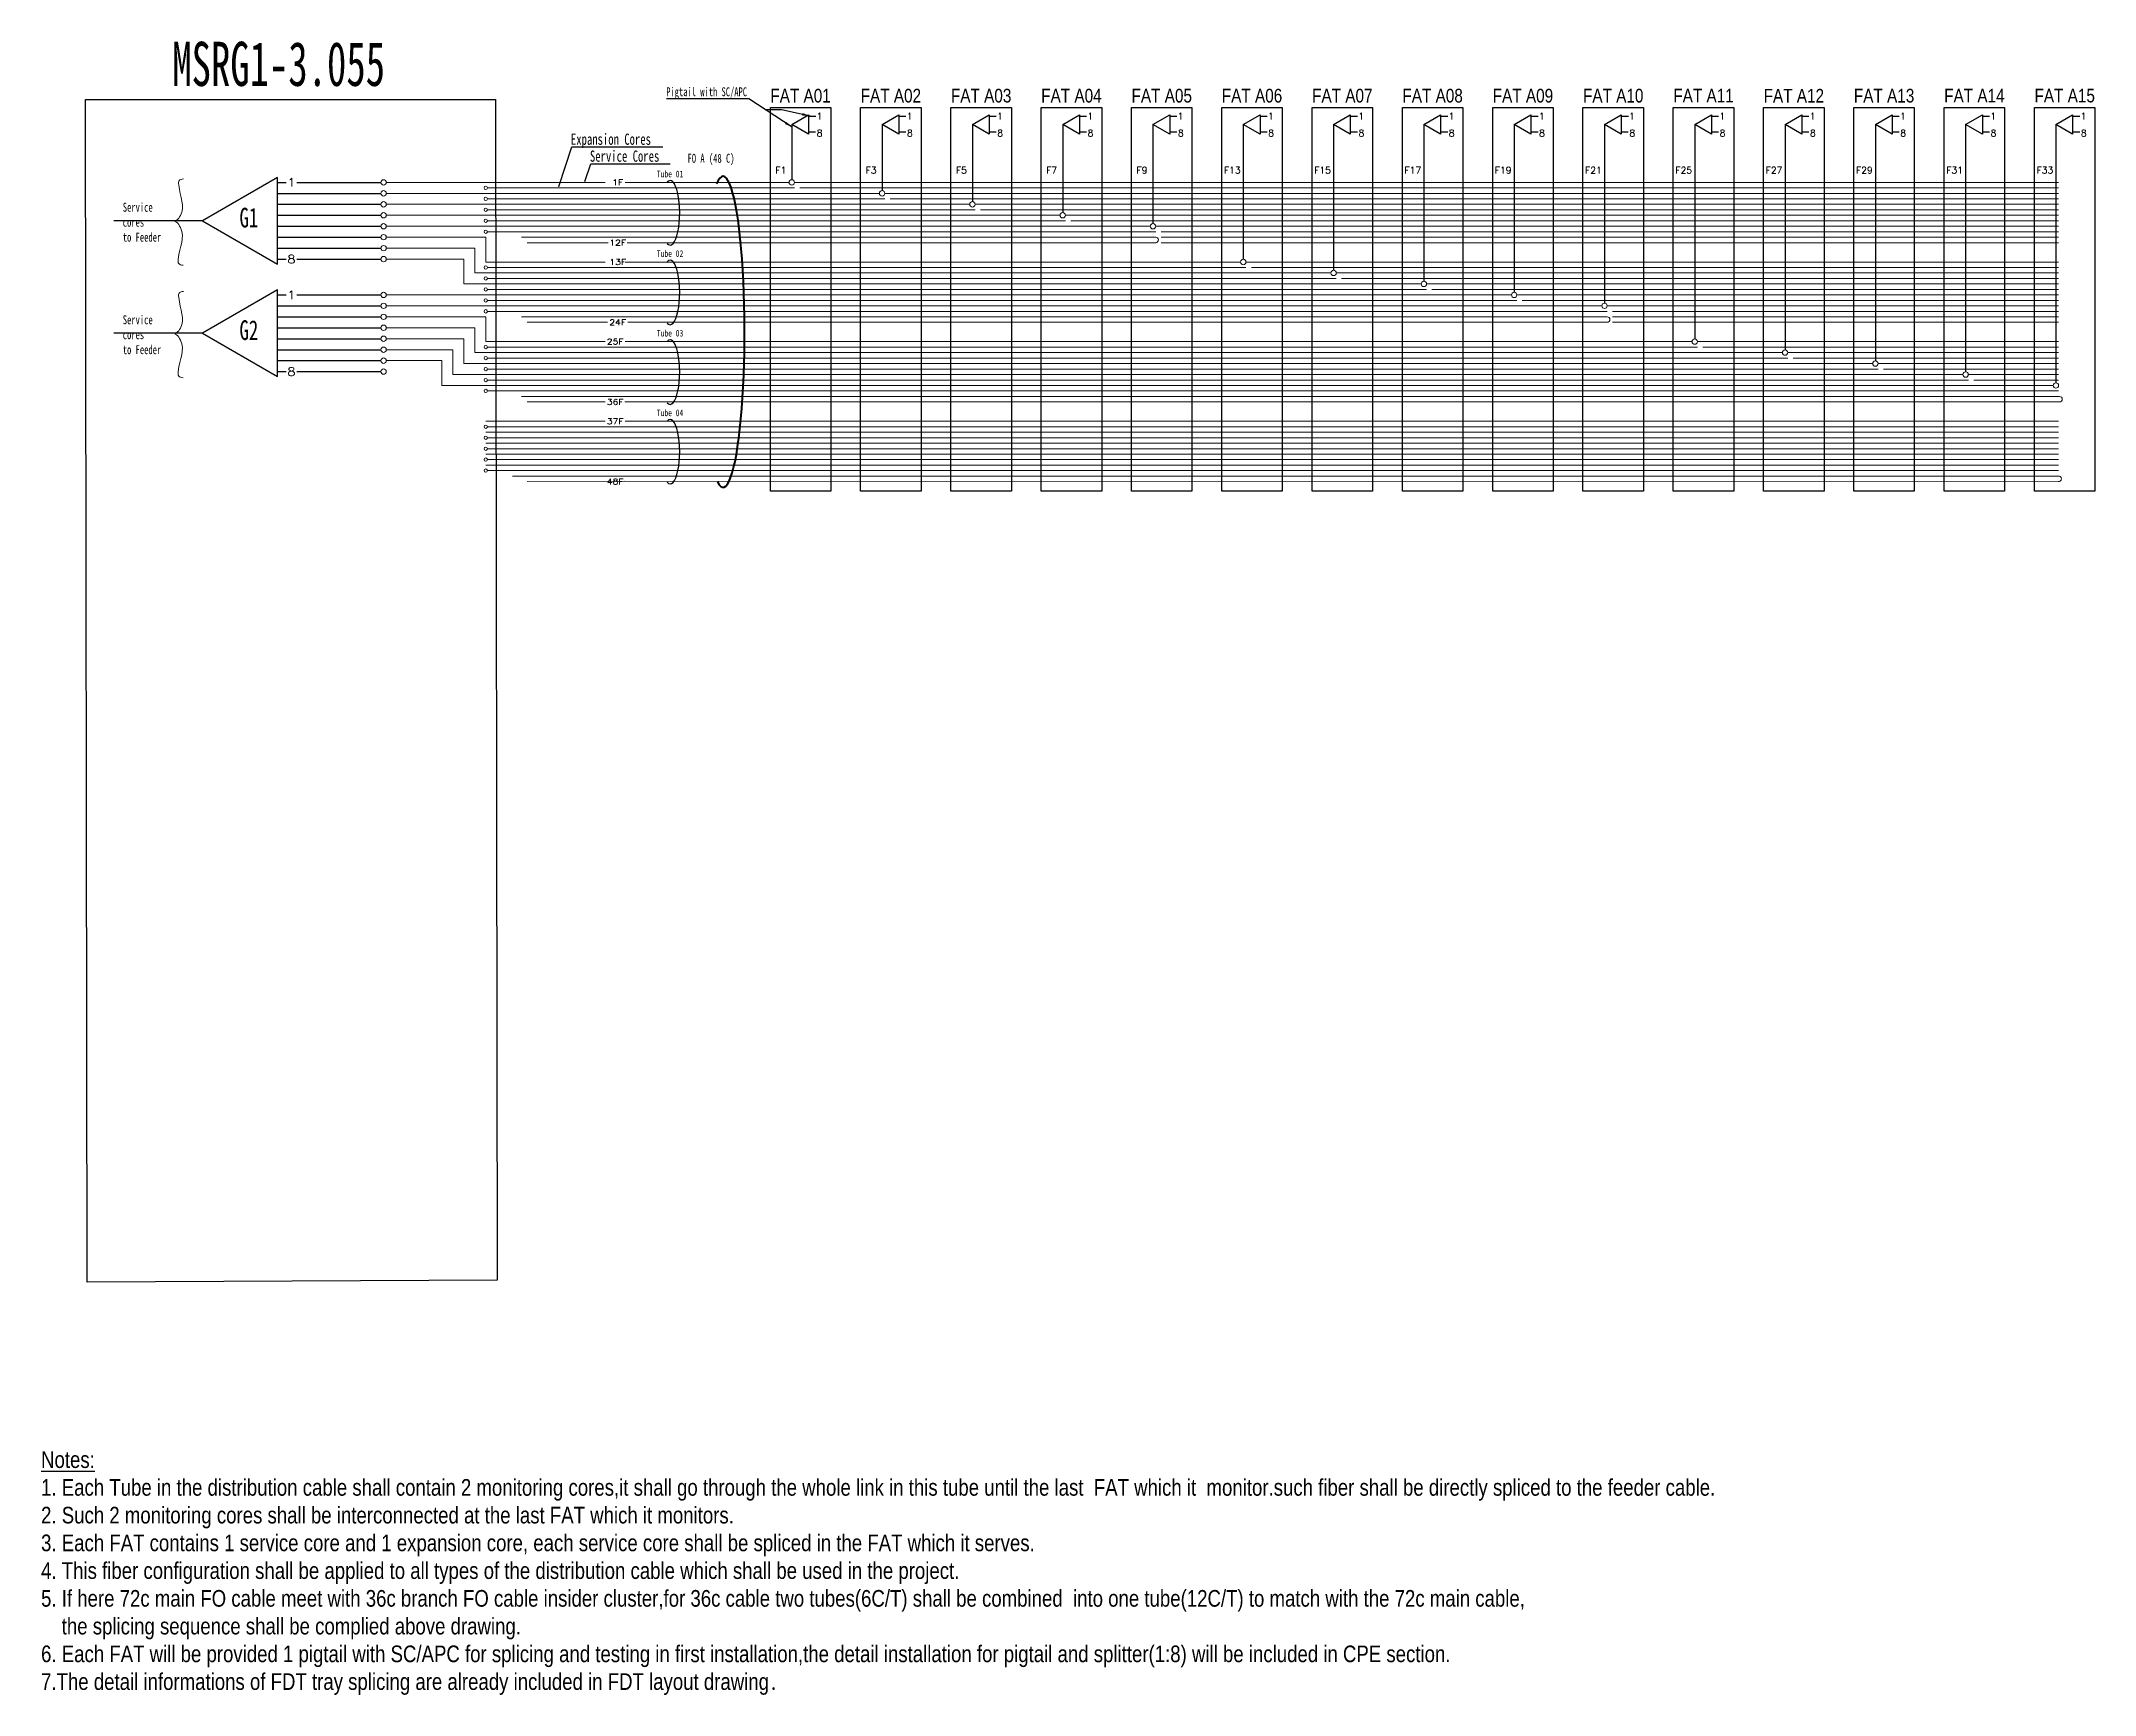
# Model space of a CAD drawing. Header units: metres. Extents: x 13896388 to 13903255, y 143653 to 146177.
# Drawn here: x 13901534 to 13902193, y 144903 to 145433 of the extents above; entities that cross this region are included whole.
import ezdxf
from ezdxf import colors
from ezdxf.entities.mleader import LeaderData, LeaderLine
from ezdxf.enums import TextEntityAlignment as Align
from ezdxf.math import Vec2, Vec3

# ---------------------------------------------------------------- set-up
doc = ezdxf.new("R2010")
doc.units = ezdxf.units.M
doc.linetypes.add('PHANTOM2', pattern=[1.25, 0.625, -0.125, 0.125, -0.125, 0.125, -0.125])
for name, color, linetype, lineweight in [('Expansion Core', 8, 'Continuous', 5), ('Expansion Cores', 7, 'Continuous', 13), ('FAT AREA', 134, 'PHANTOM2', 25), ('Service Core', 7, 'Continuous', 13)]:
    doc.layers.add(name, color=color, linetype=linetype, lineweight=lineweight)
for name, color, linetype in [('FAT CODE', 7, 'Continuous'), ('FAT SP', 7, 'Continuous'), ('FDT SP', 7, 'Continuous'), ('lcp1_f1', 50, 'Continuous'), ('moniter core', 6, 'Continuous'), ('napf1-f15', 20, 'Continuous'), ('Regular LCP ID', 7, 'Continuous')]:
    doc.layers.add(name, color=color, linetype=linetype)
doc.layers.add('FO 48 CORE', color=7, linetype='Continuous', lineweight=50, true_color=0x8000a0)
doc.styles.add('FS', font='SimSun.ttf', dxfattribs={"width": 0.7})
doc.styles.add('Mark', font='arial.ttf', dxfattribs={"width": 0.8, "height": 2.5})
doc.styles.add('ROMANS', font='romans.shx', dxfattribs={"width": 1.2})
doc.styles.get("Standard").update_dxf_attribs({"font": 'arial.ttf'})
doc.dimstyles.new('DIN', dxfattribs={"dimtxt": 2.5, "dimasz": 2.5, "dimexe": 1.25, "dimexo": 0.625, "dimtad": 1, "dimtih": 1, "dimdec": 4, "dimdsep": 46, "dimlunit": 6, "dimtxsty": 'Standard', "dimcen": 2.5, "dimadec": 0, "dimazin": 0, "dimtfac": 1, "dimtdec": 4, "dimtmove": 0, "dimatfit": 3, "dimfxl": 1, "dimtvp": 1, "dimtolj": 1, "dimtzin": 0, "dimarcsym": 0})
doc.dimstyles.new('ISO-25', dxfattribs={"dimtxt": 2.5, "dimasz": 2.5, "dimexe": 1.25, "dimexo": 0.625, "dimtad": 1, "dimtxsty": 'Standard', "dimcen": 2.5, "dimadec": 0, "dimazin": 0, "dimtfac": 1, "dimtmove": 0, "dimatfit": 3, "dimfxl": 1, "dimarcsym": 0})

msp = doc.modelspace()

# ---------------------------------------------------------------- texts
at = {"color": 1, "lineweight": 5, "style": 'FS', "width": 0.7}
msp.add_text('Pigtail with SC/APC', height=2.8628, dxfattribs=at).set_placement((13901734.53, 145415.32))
at = {"color": 40, "ltscale": 10, "style": 'FS', "width": 0.7}
msp.add_text('Tube 02', height=2.116, dxfattribs=at).set_placement((13901735.76, 145363.79), align=Align.CENTER)
at = {"color": 3, "ltscale": 10, "style": 'FS', "width": 0.7}
msp.add_text('Tube 03', height=2.116, dxfattribs=at).set_placement((13901735.76, 145338.26), align=Align.CENTER)
at = {"color": 32, "ltscale": 10, "style": 'FS', "width": 0.7}
msp.add_text('Tube 04', height=2.116, dxfattribs=at).set_placement((13901735.76, 145312.72), align=Align.CENTER)
at = {"layer": 'Expansion Cores', "color": 1, "lineweight": 5, "style": 'FS', "width": 0.7}
msp.add_text('Expansion Cores', height=3.5926, dxfattribs=at).set_placement((13901703.97, 145399.74))
at = {"layer": 'FAT AREA', "color": 5, "linetype": 'ByBlock', "style": 'FS', "width": 0.7}
msp.add_text('Tube 01', height=2.116, dxfattribs=at).set_placement((13901735.76, 145389.33), align=Align.CENTER)
at = {"layer": 'FAT CODE', "color": 1, "lineweight": 30, "style": 'Mark', "width": 0.8}
for s, p in [('FAT A01', (13901777.59, 145415.5)), ('FAT A02', (13901806.54, 145415.5)), ('FAT A03', (13901835.48, 145415.5)), ('FAT A04', (13901864.43, 145415.5)), ('FAT A05', (13901893.38, 145415.5)), ('FAT A06', (13901922.32, 145415.5)), ('FAT A07', (13901951.27, 145415.5)), ('FAT A08', (13901980.22, 145415.5)), ('FAT A09', (13902009.17, 145415.5)), ('FAT A10', (13902038.11, 145415.5)), ('FAT A11', (13902067.06, 145415.5)), ('FAT A12', (13902096.01, 145415.5)), ('FAT A13', (13902124.95, 145415.5)), ('FAT A14', (13902153.9, 145415.5)), ('FAT A15', (13902182.85, 145415.5))]:
    msp.add_text(s, height=4.394, dxfattribs=at).set_placement(p, align=Align.MIDDLE)
at = {"layer": 'FAT SP', "style": 'ROMANS'}
for s, p in [('1', (13901782.7, 145407.84)), ('1', (13901811.64, 145407.84)), ('1', (13901840.59, 145407.84)), ('1', (13901869.54, 145407.84)), ('1', (13901898.48, 145407.84)), ('1', (13901927.43, 145407.84)), ('1', (13901956.38, 145407.84)), ('1', (13901985.32, 145407.84)), ('1', (13902014.27, 145407.84)), ('1', (13902043.22, 145407.84)), ('1', (13902072.16, 145407.84)), ('1', (13902101.11, 145407.84)), ('1', (13902130.06, 145407.84)), ('1', (13902159.01, 145407.84)), ('1', (13902187.95, 145407.84)), ('8', (13901782.77, 145402.42)), ('8', (13901811.72, 145402.42)), ('8', (13901840.67, 145402.42)), ('8', (13901869.62, 145402.42)), ('8', (13901898.56, 145402.42)), ('8', (13901927.51, 145402.42)), ('8', (13901956.46, 145402.42)), ('8', (13901985.4, 145402.42)), ('8', (13902014.35, 145402.42)), ('8', (13902043.3, 145402.42)), ('8', (13902072.24, 145402.42)), ('8', (13902101.19, 145402.42)), ('8', (13902130.14, 145402.42)), ('8', (13902159.08, 145402.42)), ('8', (13902188.03, 145402.42))]:
    msp.add_text(s, height=2.16, dxfattribs=at).set_placement(p)
at = {"layer": 'FDT SP', "linetype": 'Continuous', "style": 'ROMANS', "width": 1.2}
for s, p in [('1', (13901614.38, 145387.68)), ('8', (13901614.38, 145363.08)), ('1', (13901614.38, 145351.6)), ('8', (13901614.38, 145327))]:
    msp.add_text(s, height=2.64, dxfattribs=at).set_placement(p, align=Align.MIDDLE)
at = {"layer": 'FDT SP', "color": 7, "linetype": 'Continuous', "style": 'FS', "width": 0.7}
for s, p in [('G1', (13901600.73, 145373.22)), ('G2', (13901600.73, 145337.14))]:
    msp.add_text(s, height=6.323, dxfattribs=at).set_placement(p, align=Align.CENTER)
at = {"layer": 'FO 48 CORE', "linetype": 'Continuous', "style": 'FS', "width": 0.7}
msp.add_text('FO A (48 C)', height=2.8741, dxfattribs=at).set_placement((13901748.89, 145393.97), align=Align.CENTER)
at = {"layer": 'moniter core', "color": 6, "lineweight": 5, "style": 'ROMANS', "width": 1.2}
for s, p in [('12F', (13901718.97, 145368.35)), ('24F', (13901718.97, 145342.81)), ('36F', (13901718.16, 145317.27)), ('48F', (13901718.16, 145291.74))]:
    msp.add_text(s, height=1.796, dxfattribs=at).set_placement(p, align=Align.MIDDLE)
at = {"layer": 'Regular LCP ID', "insert": (13901534.11, 144980.74), "char_height": 5.33714, "width": 541.8556, "attachment_point": 1, "style": 'Mark'}
msp.add_mtext('{\\LNotes:}  \\P\\pxi-1,l1;1. Each Tube in the distribution cable shall contain 2 monitoring cores,it shall go through the whole link in this tube until the last  FAT which it  monitor.such fiber shall be directly spliced to the feeder cable. \\P2. Such 2 monitoring cores shall be interconnected at the last FAT which it monitors.  \\P3. Each FAT contains 1 service core and 1 expansion core, each service core shall be spliced in the FAT which it serves. \\P4. This fiber configuration shall be applied to all types of the distribution cable which shall be used in the project. \\P5. If here 72c main FO cable meet with 36c branch FO cable insider cluster,for 36c cable two tubes(6C/T) shall be combined  into one tube(12C/T) to match with the 72c main cable,\\P    the splicing sequence shall be complied above drawing.\\P6. Each FAT will be provided 1 pigtail with SC/APC for splicing and testing in first installation,the detail installation for pigtail and splitter(1:8) will be included in CPE section.\\P7.The detail informations of FDT tray splicing are already included in FDT layout drawing{\\fSimSun|b0|i0|c134|p2;.} ', dxfattribs=at)
at = {"layer": 'Service Core', "linetype": 'Continuous'}
for s, height, style, width, p in [('MSRG1-3.055', 14.1621, 'FS', 0.6435, (13901610.28, 145425.69)), ('1F', 1.796, 'ROMANS', 1.2, (13901718.97, 145387.68)), ('13F', 1.796, 'ROMANS', 1.2, (13901718.97, 145362.15)), ('25F', 1.796, 'ROMANS', 1.2, (13901718.16, 145336.61)), ('37F', 1.796, 'ROMANS', 1.2, (13901718.16, 145311.07))]:
    msp.add_text(s, height=height, dxfattribs=dict(at, style=style, width=width)).set_placement(p, align=Align.MIDDLE)
at = {"layer": 'Service Core', "color": 1, "style": 'FS', "width": 0.7}
msp.add_text('Service Cores', height=3.5926, dxfattribs=at).set_placement((13901710.07, 145394.31))
at = {"layer": 'Service Core', "style": 'ROMANS'}
for s, p in [('F1', (13901771.25, 145390.51)), ('F3', (13901800.2, 145390.51)), ('F5', (13901829.15, 145390.51)), ('F7', (13901858.09, 145390.51)), ('F9', (13901887.04, 145390.51)), ('F13', (13901915.99, 145390.51)), ('F15', (13901944.93, 145390.51)), ('F17', (13901973.88, 145390.51)), ('F19', (13902002.83, 145390.51)), ('F21', (13902031.77, 145390.51)), ('F25', (13902060.72, 145390.51)), ('F27', (13902089.67, 145390.51)), ('F29', (13902118.62, 145390.51)), ('F31', (13902147.56, 145390.51)), ('F33', (13902176.51, 145390.51))]:
    msp.add_text(s, height=2.156, dxfattribs=at).set_placement(p, align=Align.CENTER)
at = {"layer": 'Service Core', "char_height": 2.8741, "width": 25.5147, "attachment_point": 1, "style": 'FS'}
for insert in [(13901560.31, 145381.14), (13901560.31, 145345.06)]:
    msp.add_mtext('{\\fSimSun|b0|i0|c134|p2;Service}\\P{\\fSimSun|b0|i0|c134|p2;cores\\Pto Feeder}', dxfattribs=dict(at, insert=insert))

# ---------------------------------------------------------------- linework, layer by layer
at = {"color": 40, "ltscale": 10}
msp.add_ellipse((13901735.79, 145352.39), major_axis=(0, 10.35), ratio=0.295907, start_param=2.820307, end_param=6.61807, dxfattribs=at)
at = {"color": 3, "ltscale": 10}
msp.add_ellipse((13901735.79, 145326.85), major_axis=(0, 10.35), ratio=0.295907, start_param=2.820307, end_param=6.61807, dxfattribs=at)
at = {"color": 32, "ltscale": 10}
msp.add_ellipse((13901735.79, 145301.32), major_axis=(0, 10.35), ratio=0.295907, start_param=2.820307, end_param=6.61807, dxfattribs=at)
at = {"color": 1, "lineweight": 5}
for points in [[(13901579.8, 145388.8), (13901579.23, 145388.7), (13901578.11, 145388.52), (13901578.5, 145383.18), (13901580.68, 145379.63), (13901577.97, 145375.71), (13901577.17, 145375.28), (13901577, 145375.19), (13901577.17, 145375.1), (13901577.97, 145374.68), (13901580.69, 145370.27), (13901578.34, 145367), (13901577.95, 145361.36), (13901579.07, 145361.19), (13901579.64, 145361.1)], [(13901579.8, 145352.71), (13901579.23, 145352.62), (13901578.11, 145352.44), (13901578.5, 145347.1), (13901580.68, 145343.55), (13901577.97, 145339.62), (13901577.17, 145339.2), (13901577, 145339.11), (13901577.17, 145339.02), (13901577.97, 145338.6), (13901580.69, 145334.19), (13901578.34, 145330.92), (13901577.95, 145325.27), (13901579.07, 145325.1), (13901579.64, 145325.02)]]:
    msp.add_open_spline(points, degree=3, knots=[0, 0, 0, 0, 2.157107, 4.219713, 20.733901, 23.794511, 24.620854, 24.620854, 24.620854, 25.447198, 28.507808, 45.021996, 47.084602, 49.241709, 49.241709, 49.241709, 49.241709], dxfattribs=at)
at = {"layer": 'Expansion Core'}
for points in [[(13901775.65, 145387.68), (13902180.9, 145387.68)], [(13901777.37, 145385.93), (13902180.9, 145385.93)], [(13901804.59, 145384.17), (13902180.9, 145384.17)], [(13901806.31, 145382.41), (13902180.9, 145382.41)], [(13901833.54, 145380.65), (13902180.9, 145380.65)], [(13901835.26, 145378.9), (13902180.9, 145378.9)], [(13901862.49, 145377.14), (13902180.9, 145377.14)], [(13901864.21, 145375.38), (13902180.9, 145375.38)], [(13901891.43, 145373.62), (13902180.9, 145373.62)], [(13901893.15, 145371.87), (13902180.9, 145371.87)], [(13901893.15, 145370.11), (13902180.9, 145370.11)], [(13901893.15, 145368.35), (13902180.9, 145368.35)], [(13901920.38, 145362.15), (13902180.9, 145362.15)], [(13901922.1, 145360.39), (13902180.9, 145360.39)], [(13901949.33, 145358.63), (13902180.9, 145358.63)], [(13901951.05, 145356.87), (13902180.9, 145356.87)], [(13901978.27, 145355.12), (13902180.9, 145355.12)], [(13901979.99, 145353.36), (13902180.9, 145353.36)], [(13902007.22, 145351.6), (13902180.9, 145351.6)], [(13902008.94, 145349.84), (13902180.9, 145349.84)], [(13902036.17, 145348.09), (13902180.9, 145348.09)], [(13902037.89, 145346.33), (13902180.9, 145346.33)], [(13902037.89, 145344.57), (13902180.9, 145344.57)], [(13902037.89, 145342.81), (13902180.9, 145342.81)], [(13902065.11, 145336.61), (13902180.9, 145336.61)], [(13902066.84, 145334.85), (13902180.9, 145334.85)], [(13902094.06, 145333.09), (13902180.9, 145333.09)], [(13902095.78, 145331.33), (13902180.9, 145331.33)], [(13902123.01, 145329.58), (13902180.9, 145329.58)], [(13902124.73, 145327.82), (13902180.9, 145327.82)], [(13902151.96, 145326.06), (13902180.9, 145326.06)], [(13902153.68, 145324.3), (13902180.9, 145324.3)], [(13901676.68, 145311.07), (13901714.94, 145311.07)], [(13901676.68, 145307.55), (13902180.9, 145307.55)], [(13901677.22, 145309.31), (13902180.9, 145309.31)], [(13901721.38, 145311.07), (13902180.9, 145311.07)], [(13901676.68, 145304.04), (13902180.9, 145304.04)], [(13901676.68, 145300.52), (13902180.9, 145300.52)], [(13901677.22, 145305.8), (13902180.9, 145305.8)], [(13901677.22, 145302.28), (13902180.9, 145302.28)], [(13901676.68, 145297.01), (13902180.9, 145297.01)], [(13901677.22, 145298.77), (13902180.9, 145298.77)], [(13901677.22, 145295.25), (13902180.9, 145295.25)]]:
    msp.add_lwpolyline(points, dxfattribs=at)
for centre in [(13901676.68, 145309.31), (13901676.68, 145305.8), (13901676.68, 145305.8), (13901676.68, 145302.28), (13901676.68, 145302.28), (13901676.68, 145298.77), (13901676.68, 145298.77), (13901676.68, 145295.25), (13901676.68, 145295.25)]:
    msp.add_circle(centre, 0.54, dxfattribs=at)
at = {"layer": 'Expansion Cores'}
for points in [[(13901677.22, 145385.93), (13901775.65, 145385.93)], [(13901677.22, 145382.41), (13901804.59, 145382.41)], [(13901677.22, 145378.9), (13901833.54, 145378.9)], [(13901677.22, 145375.38), (13901862.49, 145375.38)], [(13901677.22, 145371.87), (13901891.43, 145371.87)], [(13901677.22, 145360.39), (13901920.38, 145360.39)], [(13901677.22, 145356.87), (13901949.33, 145356.87)], [(13901677.22, 145353.36), (13901978.27, 145353.36)], [(13901677.22, 145349.84), (13902007.22, 145349.84)], [(13901677.22, 145346.33), (13902036.17, 145346.33)], [(13901677.22, 145334.85), (13902065.11, 145334.85)], [(13901677.22, 145331.33), (13902094.06, 145331.33)], [(13901677.22, 145327.82), (13902123.01, 145327.82)], [(13901677.22, 145324.3), (13902151.96, 145324.3)], [(13901677.22, 145320.79), (13902180.9, 145320.79)]]:
    msp.add_lwpolyline(points, dxfattribs=at)
at = {"layer": 'FAT AREA', "color": 5, "linetype": 'ByBlock'}
msp.add_ellipse((13901735.79, 145377.93), major_axis=(0, 10.35), ratio=0.295907, start_param=2.820307, end_param=6.61807, dxfattribs=at)
at = {"layer": 'FAT SP'}
for p, q in [((13901774.78, 145406.29), (13901774.78, 145388.54)), ((13901782.44, 145408.81), (13901780.14, 145408.81)), ((13901803.73, 145406.29), (13901803.73, 145385.03)), ((13901811.38, 145408.81), (13901809.09, 145408.81)), ((13901832.68, 145406.29), (13901832.68, 145381.51)), ((13901840.33, 145408.81), (13901838.04, 145408.81)), ((13901861.63, 145406.29), (13901861.63, 145378)), ((13901869.28, 145408.81), (13901866.98, 145408.81)), ((13901890.57, 145406.29), (13901890.57, 145374.48)), ((13901898.22, 145408.81), (13901895.93, 145408.81)), ((13901919.52, 145406.29), (13901919.52, 145363.01)), ((13901927.17, 145408.81), (13901924.88, 145408.81)), ((13901948.47, 145406.29), (13901948.47, 145359.49)), ((13901956.12, 145408.81), (13901953.83, 145408.81)), ((13901977.41, 145406.29), (13901977.41, 145355.98)), ((13901985.06, 145408.81), (13901982.77, 145408.81)), ((13902006.36, 145406.29), (13902006.36, 145352.46)), ((13902014.01, 145408.81), (13902011.72, 145408.81)), ((13902035.31, 145406.29), (13902035.31, 145348.95)), ((13902042.96, 145408.81), (13902040.67, 145408.81)), ((13902064.25, 145406.29), (13902064.25, 145337.47)), ((13902071.91, 145408.81), (13902069.61, 145408.81)), ((13902093.2, 145406.29), (13902093.2, 145333.95)), ((13902100.85, 145408.81), (13902098.56, 145408.81)), ((13902122.15, 145406.29), (13902122.15, 145330.44)), ((13902129.8, 145408.81), (13902127.51, 145408.81)), ((13902151.09, 145406.29), (13902151.09, 145326.92)), ((13902158.75, 145408.81), (13902156.45, 145408.81)), ((13902180.04, 145406.29), (13902180.04, 145323.41)), ((13902187.69, 145408.81), (13902185.4, 145408.81)), ((13901782.42, 145403.76), (13901780.14, 145403.76)), ((13901811.37, 145403.76), (13901809.09, 145403.76)), ((13901840.32, 145403.76), (13901838.04, 145403.76)), ((13901869.27, 145403.76), (13901866.98, 145403.76)), ((13901898.21, 145403.76), (13901895.93, 145403.76)), ((13901927.16, 145403.76), (13901924.88, 145403.76)), ((13901956.11, 145403.76), (13901953.83, 145403.76)), ((13901985.05, 145403.76), (13901982.77, 145403.76)), ((13902014, 145403.76), (13902011.72, 145403.76)), ((13902042.95, 145403.76), (13902040.67, 145403.76)), ((13902071.89, 145403.76), (13902069.61, 145403.76)), ((13902100.84, 145403.76), (13902098.56, 145403.76)), ((13902129.79, 145403.76), (13902127.51, 145403.76)), ((13902158.73, 145403.76), (13902156.45, 145403.76)), ((13902187.68, 145403.76), (13902185.4, 145403.76))]:
    msp.add_line(p, q, dxfattribs=at)
at = {"layer": 'FAT SP', "color": 1}
for points in [[(13901774.78, 145406.29), (13901780.14, 145409.38), (13901780.14, 145403.19)], [(13901803.73, 145406.29), (13901809.09, 145409.38), (13901809.09, 145403.19)], [(13901832.68, 145406.29), (13901838.04, 145409.38), (13901838.04, 145403.19)], [(13901861.63, 145406.29), (13901866.98, 145409.38), (13901866.98, 145403.19)], [(13901890.57, 145406.29), (13901895.93, 145409.38), (13901895.93, 145403.19)], [(13901919.52, 145406.29), (13901924.88, 145409.38), (13901924.88, 145403.19)], [(13901948.47, 145406.29), (13901953.83, 145409.38), (13901953.83, 145403.19)], [(13901977.41, 145406.29), (13901982.77, 145409.38), (13901982.77, 145403.19)], [(13902006.36, 145406.29), (13902011.72, 145409.38), (13902011.72, 145403.19)], [(13902035.31, 145406.29), (13902040.67, 145409.38), (13902040.67, 145403.19)], [(13902064.25, 145406.29), (13902069.61, 145409.38), (13902069.61, 145403.19)], [(13902093.2, 145406.29), (13902098.56, 145409.38), (13902098.56, 145403.19)], [(13902122.15, 145406.29), (13902127.51, 145409.38), (13902127.51, 145403.19)], [(13902151.09, 145406.29), (13902156.45, 145409.38), (13902156.45, 145403.19)], [(13902180.04, 145406.29), (13902185.4, 145409.38), (13902185.4, 145403.19)]]:
    msp.add_lwpolyline(points, close=True, dxfattribs=at)
at = {"layer": 'FDT SP'}
for p, q in [((13901585.82, 145375.38), (13901557.42, 145375.38)), ((13901585.82, 145339.3), (13901557.42, 145339.3))]:
    msp.add_line(p, q, dxfattribs=at)
at = {"layer": 'FDT SP', "color": 7, "linetype": 'Continuous'}
for points in [[(13901585.82, 145375.38), (13901609.88, 145361.49), (13901609.88, 145389.27)], [(13901585.82, 145339.3), (13901609.88, 145325.41), (13901609.88, 145353.19)]]:
    msp.add_lwpolyline(points, close=True, dxfattribs=at)
at = {"layer": 'FDT SP'}
for points in [[(13901609.88, 145387.68), (13901612.66, 145387.68)], [(13901616.09, 145387.68), (13901643.06, 145387.68)], [(13901609.88, 145384.17), (13901643.06, 145384.17)], [(13901609.88, 145380.65), (13901643.06, 145380.65)], [(13901609.88, 145377.14), (13901643.06, 145377.14)], [(13901609.88, 145373.62), (13901643.06, 145373.62)], [(13901609.88, 145370.11), (13901643.06, 145370.11)], [(13901609.88, 145366.59), (13901643.06, 145366.59)], [(13901609.88, 145363.08), (13901612.66, 145363.08)], [(13901616.09, 145363.08), (13901643.06, 145363.08)], [(13901609.88, 145351.6), (13901612.66, 145351.6)], [(13901609.88, 145348.09), (13901643.06, 145348.09)], [(13901616.09, 145351.6), (13901643.06, 145351.6)], [(13901609.88, 145344.57), (13901643.06, 145344.57)], [(13901609.88, 145341.06), (13901643.06, 145341.06)], [(13901609.88, 145337.54), (13901643.06, 145337.54)], [(13901609.88, 145334.03), (13901643.06, 145334.03)], [(13901609.88, 145330.51), (13901643.06, 145330.51)], [(13901609.88, 145327), (13901612.66, 145327)], [(13901616.09, 145327), (13901643.06, 145327)]]:
    msp.add_lwpolyline(points, dxfattribs=at)
at = {"layer": 'FO 48 CORE', "linetype": 'Continuous'}
msp.add_ellipse((13901752.73, 145339.77), major_axis=(-0.01, 49.88), ratio=0.139062, start_param=2.879069, end_param=6.593344, dxfattribs=at)
at = {"layer": 'lcp1_f1', "color": 3, "ltscale": 8}
for points in [[(13901548.33, 145414.31), (13901679.74, 145414.31), (13901680.28, 145035.62), (13901548.86, 145034.98)], [(13901767.9, 145411.74), (13901787.28, 145411.74), (13901787.28, 145288.63), (13901767.9, 145288.63)], [(13901796.85, 145411.74), (13901816.23, 145411.74), (13901816.23, 145288.63), (13901796.85, 145288.63)], [(13901825.79, 145411.74), (13901845.17, 145411.74), (13901845.17, 145288.63), (13901825.79, 145288.63)], [(13901854.74, 145411.74), (13901874.12, 145411.74), (13901874.12, 145288.63), (13901854.74, 145288.63)], [(13901883.69, 145411.74), (13901903.07, 145411.74), (13901903.07, 145288.63), (13901883.69, 145288.63)], [(13901912.64, 145411.74), (13901932.01, 145411.74), (13901932.01, 145288.63), (13901912.64, 145288.63)], [(13901941.58, 145411.74), (13901960.96, 145411.74), (13901960.96, 145288.63), (13901941.58, 145288.63)], [(13901970.53, 145411.74), (13901989.91, 145411.74), (13901989.91, 145288.63), (13901970.53, 145288.63)], [(13901999.48, 145411.74), (13902018.85, 145411.74), (13902018.85, 145288.63), (13901999.48, 145288.63)], [(13902028.42, 145411.74), (13902047.8, 145411.74), (13902047.8, 145288.63), (13902028.42, 145288.63)], [(13902057.37, 145411.74), (13902076.75, 145411.74), (13902076.75, 145288.63), (13902057.37, 145288.63)], [(13902086.32, 145411.74), (13902105.7, 145411.74), (13902105.7, 145288.63), (13902086.32, 145288.63)], [(13902115.26, 145411.74), (13902134.64, 145411.74), (13902134.64, 145288.63), (13902115.26, 145288.63)], [(13902144.21, 145411.74), (13902163.59, 145411.74), (13902163.59, 145288.63), (13902144.21, 145288.63)], [(13902173.16, 145411.74), (13902192.54, 145411.74), (13902192.54, 145288.63), (13902173.16, 145288.63)]]:
    msp.add_lwpolyline(points, close=True, dxfattribs=at)
at = {"layer": 'moniter core', "color": 6, "lineweight": 5}
for points in [[(13901688.16, 145370.11), (13901891.43, 145370.11)], [(13901689.91, 145368.35), (13901715.9, 145368.35)], [(13901722.04, 145368.35), (13901891.43, 145368.35)], [(13901688.16, 145344.57), (13902036.17, 145344.57)], [(13901689.91, 145342.81), (13901715.75, 145342.81)], [(13901722.19, 145342.81), (13902036.17, 145342.81)], [(13901688.16, 145319.03), (13902181.19, 145319.03)], [(13901689.91, 145317.27), (13901714.94, 145317.27)], [(13901721.23, 145317.28), (13902181.19, 145317.28)], [(13901685.19, 145293.49), (13902180.9, 145293.49)], [(13901689.91, 145291.81), (13901721.23, 145291.85)], [(13901721.23, 145291.85), (13902180.9, 145291.76)]]:
    msp.add_lwpolyline(points, dxfattribs=at)
for centre, radius, start, end in [((13901891.43, 145369.23), 0.879, 270, 90), ((13902036.17, 145343.69), 0.879, 270, 90), ((13902181.19, 145318.15), 0.879, 270, 90), ((13902180.92, 145292.63), 0.865, 269.06978, 90.93022)]:
    msp.add_arc(centre, radius, start, end, dxfattribs=at)
at = {"layer": 'napf1-f15', "lineweight": 9}
for centre in [(13901774.78, 145387.68), (13901803.73, 145384.17), (13901832.68, 145380.65), (13901861.63, 145377.14), (13901890.57, 145373.62), (13901919.52, 145362.15), (13901948.47, 145358.63), (13901977.41, 145355.12), (13902006.36, 145351.6), (13902035.31, 145348.09), (13902064.25, 145336.61), (13902093.2, 145333.09), (13902122.15, 145329.58), (13902151.09, 145326.06), (13902180.04, 145322.55)]:
    msp.add_circle(centre, 0.861, dxfattribs=at)
at = {"layer": 'Service Core'}
for points in [[(13901644.78, 145387.68), (13901714.94, 145387.68)], [(13901676.68, 145387.68), (13901714.94, 145387.68)], [(13901721.38, 145387.68), (13901773.92, 145387.68)], [(13901644.78, 145384.17), (13901802.87, 145384.17)], [(13901644.78, 145380.65), (13901831.82, 145380.65)], [(13901644.78, 145377.14), (13901860.76, 145377.14)], [(13901644.78, 145373.62), (13901889.71, 145373.62)], [(13901644.78, 145370.11), (13901676.68, 145370.11), (13901676.68, 145362.15)], [(13901644.78, 145366.59), (13901673.16, 145366.59), (13901673.16, 145358.63)], [(13901644.78, 145363.08), (13901669.65, 145363.08), (13901669.65, 145355.12)], [(13901676.68, 145362.15), (13901714.94, 145362.15)], [(13901721.38, 145362.15), (13901918.66, 145362.15)], [(13901669.65, 145355.12), (13901976.55, 145355.12)], [(13901673.16, 145358.63), (13901947.61, 145358.63)], [(13901644.78, 145351.6), (13902005.5, 145351.6)], [(13901644.78, 145348.09), (13902034.45, 145348.09)], [(13901644.78, 145344.57), (13901676.68, 145344.57), (13901676.68, 145336.61)], [(13901644.78, 145341.06), (13901673.16, 145341.06), (13901673.16, 145333.09)], [(13901644.78, 145337.54), (13901669.65, 145337.54), (13901669.65, 145329.58)], [(13901644.78, 145334.03), (13901666.13, 145334.03), (13901666.13, 145326.06)], [(13901676.68, 145336.61), (13901714.94, 145336.61)], [(13901721.38, 145336.61), (13902063.39, 145336.61)], [(13901644.78, 145330.51), (13901662.62, 145330.51), (13901662.62, 145322.55)], [(13901669.65, 145329.58), (13902121.29, 145329.58)], [(13901673.16, 145333.09), (13902092.34, 145333.09)], [(13902179.18, 145322.55), (13901662.62, 145322.55)], [(13901666.13, 145326.06), (13902150.23, 145326.06)]]:
    msp.add_lwpolyline(points, dxfattribs=at)
for centre, radius in [((13901643.92, 145387.68), 0.861), ((13901676.68, 145385.93), 0.54), ((13901676.68, 145385.93), 0.54), ((13901643.92, 145384.17), 0.861), ((13901643.92, 145380.65), 0.861), ((13901676.68, 145382.41), 0.54), ((13901676.68, 145382.41), 0.54), ((13901643.92, 145377.14), 0.861), ((13901643.92, 145373.62), 0.861), ((13901676.68, 145378.9), 0.54), ((13901676.68, 145378.9), 0.54), ((13901676.68, 145375.38), 0.54), ((13901676.68, 145375.38), 0.54), ((13901643.92, 145370.11), 0.861), ((13901643.92, 145366.59), 0.861), ((13901676.68, 145371.87), 0.54), ((13901676.68, 145371.87), 0.54), ((13901643.92, 145363.08), 0.861), ((13901676.68, 145360.39), 0.54), ((13901676.68, 145360.39), 0.54), ((13901676.68, 145356.87), 0.54), ((13901676.68, 145356.87), 0.54), ((13901676.68, 145353.36), 0.54), ((13901676.68, 145353.36), 0.54), ((13901643.92, 145351.6), 0.861), ((13901643.92, 145348.09), 0.861), ((13901676.68, 145349.84), 0.54), ((13901676.68, 145349.84), 0.54), ((13901676.68, 145346.33), 0.54), ((13901676.68, 145346.33), 0.54), ((13901643.92, 145344.57), 0.861), ((13901643.92, 145341.06), 0.861), ((13901643.92, 145337.54), 0.861), ((13901643.92, 145334.03), 0.861), ((13901676.68, 145334.85), 0.54), ((13901676.68, 145334.85), 0.54), ((13901643.92, 145330.51), 0.861), ((13901643.92, 145327), 0.861), ((13901676.68, 145331.33), 0.54), ((13901676.68, 145331.33), 0.54), ((13901676.68, 145327.82), 0.54), ((13901676.68, 145327.82), 0.54), ((13901676.68, 145324.3), 0.54), ((13901676.68, 145324.3), 0.54), ((13901676.68, 145320.79), 0.54), ((13901676.68, 145320.79), 0.54), ((13901676.68, 145309.31), 0.54)]:
    msp.add_circle(centre, radius, dxfattribs=at)

msp.set_redraw_order([(e.dxf.handle, doc.entitydb.next_handle()) for e in msp.query("TEXT MTEXT ATTDEF DIMENSION ARC_DIMENSION")])  # texts and dimensions are drawn at this point

# ---------------------------------------------------------------- leaders
at = {"color": 5, "linetype": 'ByBlock'}
for points, dimstyle in [([(13901774.92, 145405.38), (13901761.01, 145414.45), (13901734.57, 145414.45)], 'ISO-25'), ([(13901780.66, 145408.95), (13901771.48, 145410.99), (13901766.32, 145410.99)], 'DIN')]:
    msp.add_leader(points, dimstyle=dimstyle, override={"dimgap": 0.625, "dimtad": 0}, dxfattribs=at)
at = {"layer": 'Expansion Cores', "color": 1, "lineweight": 5}
ml = msp.add_multileader_mtext('Standard', dxfattribs=at)
ml.set_content('', color=1)
ml.set_leader_properties()
ml.build(insert=Vec2(0, 0))
ml.multileader.update_dxf_attribs({"text_right_attachment_type": 6, "dogleg_length": 0.36, "arrow_head_size": 0.322})
ctx = ml.context
ctx.base_point, ctx.char_height, ctx.arrow_head_size, ctx.landing_gap_size, ctx.plane_origin = Vec3(13901733.47, 145399.08), 0.322, 0.322, 0.161, Vec3(13901695.44, 145286.66)
ctx.right_attachment = 6
notes = []
notes.append((ctx, [(0, (1, 1, 0), (13901704.24, 145399.08), (1, 0), 29.24, [(0, [(13901700.02, 145386.1)], 0, [])])]))
ctx.mtext.insert, ctx.mtext.flow_direction = Vec3(13901733.63, 145399.24), 5
at = {"layer": 'Service Core', "color": 1}
ml = msp.add_multileader_mtext('Standard', dxfattribs=at)
ml.set_content('', color=1)
ml.set_leader_properties()
ml.build(insert=Vec2(0, 0))
ml.multileader.update_dxf_attribs({"text_right_attachment_type": 6, "dogleg_length": 0.36, "arrow_head_size": 0.322})
ctx = ml.context
ctx.base_point, ctx.char_height, ctx.arrow_head_size, ctx.landing_gap_size, ctx.plane_origin = Vec3(13901735.75, 145393.65), 0.322, 0.322, 0.161, Vec3(13901701.54, 145281.22)
ctx.right_attachment = 6
notes.append((ctx, [(0, (1, 1, 0), (13901710.34, 145393.65), (1, 0), 25.41, [(0, [(13901708.33, 145387.68)], 0, [])])]))
ctx.mtext.insert, ctx.mtext.flow_direction = Vec3(13901735.91, 145393.81), 5
for ctx, leaders in notes:
    for number, flags, end, landing, length, lines in leaders:
        leader = LeaderData()
        leader.index, (leader.has_last_leader_line, leader.has_dogleg_vector, leader.attachment_direction) = number, flags
        leader.last_leader_point, leader.dogleg_vector, leader.dogleg_length = Vec3(end), Vec3(landing), length
        for number, points, colour, breaks in lines:
            line = LeaderLine()
            line.index, line.vertices, line.color, line.breaks = number, Vec3.list(points), colors.encode_raw_color(colour), breaks
            leader.lines.append(line)
        ctx.leaders.append(leader)

doc.saveas('drawing.dxf')
